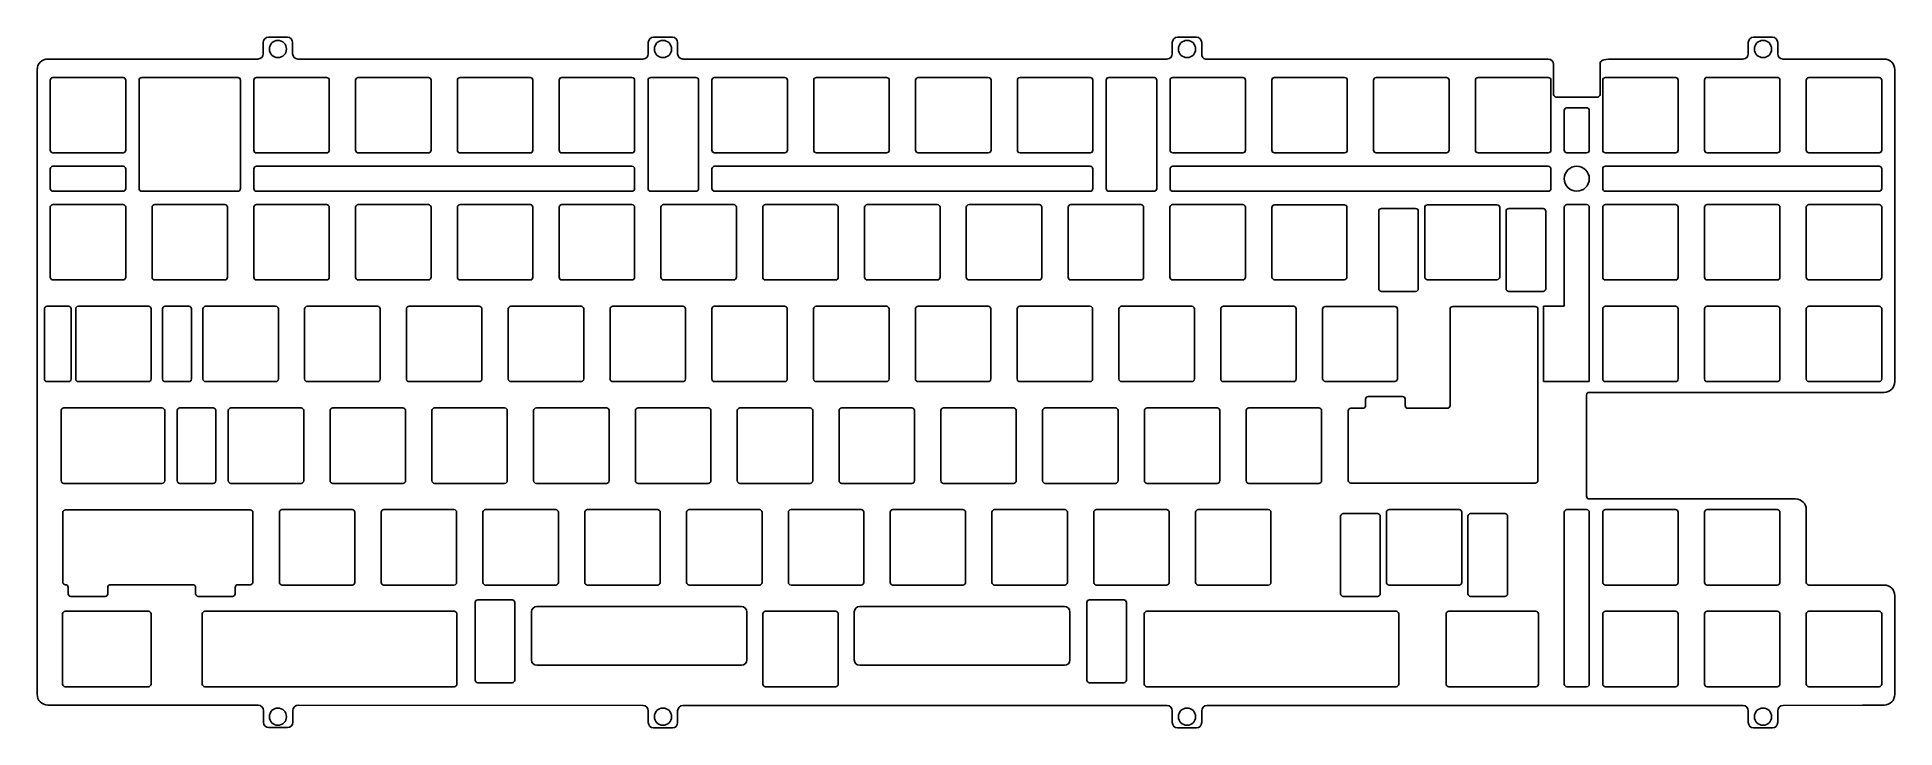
# Model space of a CAD drawing. Header units: millimetres. Extents: x -68 to 279, y 84 to 213.
import ezdxf

# ---------------------------------------------------------------- set-up
doc = ezdxf.new("R2010")
doc.units = ezdxf.units.MM
doc.header["$MEASUREMENT"] = 0
doc.layers.get('0').update_dxf_attribs({"lineweight": 0})

msp = doc.modelspace()

# ---------------------------------------------------------------- linework, layer by layer
at = {"color": 18, "lineweight": 25, "true_color": 0x000000}
for p, q in [((272.65, 209.09), (276.69, 209.09)), ((-68.44, 207.09), (-68.44, 90.23)), ((-65.99, 205.14), (-65.99, 192.04)), ((-65.49, 205.64), (-52.39, 205.64)), ((-51.89, 205.14), (-51.89, 192.04)), ((-49.39, 184.86), (-49.39, 205.14)), ((-48.89, 205.64), (-30.95, 205.64)), ((-30.45, 184.86), (-30.45, 205.14)), ((-27.95, 205.13), (-27.95, 192.03)), ((-14.35, 205.63), (-27.45, 205.63)), ((-13.85, 205.13), (-13.85, 192.03)), ((-8.93, 205.13), (-8.93, 192.03)), ((4.67, 205.63), (-8.43, 205.63)), ((5.17, 205.13), (5.17, 192.03)), ((10.09, 205.13), (10.09, 192.03)), ((23.69, 205.63), (10.59, 205.63)), ((24.19, 205.13), (24.19, 192.03)), ((29.11, 205.13), (29.11, 192.03)), ((42.71, 205.63), (29.61, 205.63)), ((43.21, 205.13), (43.21, 192.03)), ((45.72, 184.86), (45.72, 205.14)), ((46.22, 205.64), (54.66, 205.64)), ((55.16, 184.86), (55.16, 205.14)), ((57.66, 205.14), (57.66, 192.04)), ((71.26, 205.64), (58.16, 205.64)), ((71.76, 205.14), (71.76, 192.04)), ((76.68, 205.14), (76.68, 192.04)), ((90.28, 205.64), (77.18, 205.64)), ((90.78, 205.14), (90.78, 192.04)), ((95.7, 205.14), (95.7, 192.04)), ((109.3, 205.64), (96.2, 205.64)), ((109.8, 205.14), (109.8, 192.04)), ((114.72, 205.14), (114.72, 192.04)), ((128.32, 205.64), (115.22, 205.64)), ((128.82, 205.14), (128.82, 192.04)), ((131.32, 184.86), (131.32, 205.14)), ((131.82, 205.64), (140.26, 205.64)), ((140.76, 184.86), (140.76, 205.14)), ((143.26, 205.14), (143.26, 192.04)), ((156.86, 205.64), (143.76, 205.64)), ((157.36, 205.14), (157.36, 192.04)), ((162.28, 205.14), (162.28, 192.04)), ((175.88, 205.64), (162.78, 205.64)), ((176.38, 205.14), (176.38, 192.04)), ((181.3, 205.14), (181.3, 192.04)), ((194.9, 205.64), (181.8, 205.64)), ((195.4, 205.14), (195.4, 192.04)), ((200.32, 205.14), (200.32, 192.04)), ((213.92, 205.64), (200.82, 205.64)), ((214.42, 205.14), (214.42, 192.04)), ((214.92, 208.09), (214.92, 202.48)), ((223.6, 208.09), (223.6, 202.48)), ((224.1, 205.14), (224.1, 192.04)), ((237.7, 205.64), (224.6, 205.64)), ((238.2, 205.14), (238.2, 192.04)), ((243.12, 205.15), (243.12, 192.05)), ((256.72, 205.65), (243.62, 205.65)), ((257.22, 205.15), (257.22, 192.05)), ((262.14, 205.14), (262.14, 192.04)), ((275.74, 205.64), (262.64, 205.64)), ((276.24, 205.14), (276.24, 192.04)), ((278.69, 148.74), (278.69, 207.09)), ((215.42, 201.98), (223.1, 201.98)), ((216.92, 192.04), (216.92, 199.48)), ((217.42, 199.98), (221.1, 199.98)), ((221.6, 192.04), (221.6, 199.48)), ((-52.39, 191.54), (-65.49, 191.54)), ((-27.45, 191.53), (-14.35, 191.53)), ((-8.43, 191.53), (4.67, 191.53)), ((10.59, 191.53), (23.69, 191.53)), ((29.61, 191.53), (42.71, 191.53)), ((58.16, 191.54), (71.26, 191.54)), ((77.18, 191.54), (90.28, 191.54)), ((96.2, 191.54), (109.3, 191.54)), ((115.22, 191.54), (128.32, 191.54)), ((143.76, 191.54), (156.86, 191.54)), ((162.78, 191.54), (175.88, 191.54)), ((181.8, 191.54), (194.9, 191.54)), ((200.82, 191.54), (213.92, 191.54)), ((221.1, 191.54), (217.42, 191.54)), ((224.6, 191.54), (237.7, 191.54)), ((243.62, 191.55), (256.72, 191.55)), ((262.64, 191.54), (275.74, 191.54)), ((-65.99, 188.54), (-65.99, 184.86)), ((-65.49, 189.04), (-52.39, 189.04)), ((-51.89, 188.54), (-51.89, 184.86)), ((-27.95, 188.54), (-27.95, 184.86)), ((-27.45, 189.04), (42.71, 189.04)), ((43.21, 188.54), (43.21, 184.86)), ((57.66, 188.54), (57.66, 184.86)), ((58.16, 189.04), (128.32, 189.04)), ((128.82, 188.54), (128.82, 184.86)), ((143.26, 188.54), (143.26, 184.86)), ((143.76, 189.04), (213.92, 189.04)), ((214.42, 188.54), (214.42, 184.86)), ((224.1, 184.86), (224.1, 188.54)), ((224.6, 189.04), (275.74, 189.04)), ((276.24, 188.54), (276.24, 184.86)), ((-65.49, 184.36), (-52.39, 184.36)), ((-30.95, 184.36), (-48.89, 184.36)), ((-27.45, 184.36), (42.71, 184.36)), ((54.66, 184.36), (46.22, 184.36)), ((58.16, 184.36), (128.32, 184.36)), ((140.26, 184.36), (131.82, 184.36)), ((143.76, 184.36), (213.92, 184.36)), ((224.6, 184.36), (275.74, 184.36)), ((-65.99, 181.36), (-65.99, 168.26)), ((-52.39, 181.86), (-65.49, 181.86)), ((-51.89, 181.36), (-51.89, 168.26)), ((-46.97, 181.36), (-46.97, 168.26)), ((-33.37, 181.86), (-46.47, 181.86)), ((-32.87, 181.36), (-32.87, 168.26)), ((-27.95, 181.36), (-27.95, 168.26)), ((-14.35, 181.86), (-27.45, 181.86)), ((-13.85, 181.36), (-13.85, 168.26)), ((-8.93, 181.36), (-8.93, 168.26)), ((4.67, 181.86), (-8.43, 181.86)), ((5.17, 181.36), (5.17, 168.26)), ((10.09, 181.36), (10.09, 168.26)), ((23.69, 181.86), (10.59, 181.86)), ((24.19, 181.36), (24.19, 168.26)), ((29.11, 181.36), (29.11, 168.26)), ((42.71, 181.86), (29.61, 181.86)), ((43.21, 181.36), (43.21, 168.26)), ((48.13, 181.36), (48.13, 168.26)), ((61.73, 181.86), (48.63, 181.86)), ((62.23, 181.36), (62.23, 168.26)), ((67.15, 181.36), (67.15, 168.26)), ((80.75, 181.86), (67.65, 181.86)), ((81.25, 181.36), (81.25, 168.26)), ((86.17, 181.36), (86.17, 168.26)), ((99.77, 181.86), (86.67, 181.86)), ((100.27, 181.36), (100.27, 168.26)), ((105.19, 181.36), (105.19, 168.26)), ((118.79, 181.86), (105.69, 181.86)), ((119.29, 181.36), (119.29, 168.26)), ((124.21, 181.36), (124.21, 168.26)), ((137.81, 181.86), (124.71, 181.86)), ((138.31, 181.36), (138.31, 168.26)), ((143.23, 181.36), (143.23, 168.26)), ((156.83, 181.86), (143.73, 181.86)), ((157.33, 181.36), (157.33, 168.26)), ((162.3, 181.31), (162.3, 168.31)), ((175.8, 181.81), (162.8, 181.81)), ((176.3, 181.31), (176.3, 168.31)), ((182.25, 166.12), (182.25, 180.62)), ((182.75, 181.12), (189.15, 181.12)), ((189.65, 180.62), (189.65, 166.12)), ((190.85, 181.31), (190.85, 168.31)), ((204.35, 181.81), (191.35, 181.81)), ((204.85, 181.31), (204.85, 168.31)), ((206.05, 166.12), (206.05, 180.62)), ((206.55, 181.12), (212.95, 181.12)), ((213.45, 180.62), (213.45, 166.12)), ((216.92, 181.36), (216.92, 162.84)), ((221.1, 181.86), (217.42, 181.86)), ((221.6, 181.36), (221.6, 148.74)), ((224.1, 181.36), (224.1, 168.26)), ((237.7, 181.86), (224.6, 181.86)), ((238.2, 181.36), (238.2, 168.26)), ((243.12, 181.36), (243.12, 168.26)), ((256.72, 181.86), (243.62, 181.86)), ((257.22, 181.36), (257.22, 168.26)), ((262.14, 181.36), (262.14, 168.26)), ((275.74, 181.86), (262.64, 181.86)), ((276.24, 181.36), (276.24, 168.26)), ((-65.49, 167.76), (-52.39, 167.76)), ((-46.47, 167.76), (-33.37, 167.76)), ((-27.45, 167.76), (-14.35, 167.76)), ((-8.43, 167.76), (4.67, 167.76)), ((10.59, 167.76), (23.69, 167.76)), ((29.61, 167.76), (42.71, 167.76)), ((48.63, 167.76), (61.73, 167.76)), ((67.65, 167.76), (80.75, 167.76)), ((86.67, 167.76), (99.77, 167.76)), ((105.69, 167.76), (118.79, 167.76)), ((124.71, 167.76), (137.81, 167.76)), ((143.73, 167.76), (156.83, 167.76)), ((162.8, 167.81), (175.8, 167.81)), ((191.35, 167.81), (204.35, 167.81)), ((224.6, 167.76), (237.7, 167.76)), ((243.62, 167.76), (256.72, 167.76)), ((262.64, 167.76), (275.74, 167.76)), ((182.75, 165.62), (189.15, 165.62)), ((206.55, 165.62), (212.95, 165.62)), ((-67.09, 149.24), (-67.09, 162.34)), ((-62.59, 162.84), (-66.59, 162.84)), ((-62.09, 149.24), (-62.09, 162.34)), ((-61.24, 162.34), (-61.24, 149.24)), ((-47.64, 162.84), (-60.74, 162.84)), ((-47.14, 162.34), (-47.14, 149.24)), ((-45.01, 162.34), (-45.01, 149.24)), ((-44.51, 162.84), (-40.1, 162.84)), ((-39.6, 162.34), (-39.6, 149.24)), ((-37.47, 162.34), (-37.47, 149.24)), ((-23.87, 162.84), (-36.97, 162.84)), ((-23.37, 162.34), (-23.37, 149.24)), ((-18.45, 162.34), (-18.45, 149.24)), ((-4.85, 162.84), (-17.95, 162.84)), ((-4.35, 162.34), (-4.35, 149.24)), ((0.57, 162.34), (0.57, 149.24)), ((14.17, 162.84), (1.07, 162.84)), ((14.67, 162.34), (14.67, 149.24)), ((19.59, 162.34), (19.59, 149.24)), ((33.19, 162.84), (20.09, 162.84)), ((33.69, 162.34), (33.69, 149.24)), ((38.61, 162.34), (38.61, 149.24)), ((52.21, 162.84), (39.11, 162.84)), ((52.71, 162.34), (52.71, 149.24)), ((57.63, 162.34), (57.63, 149.24)), ((71.23, 162.84), (58.13, 162.84)), ((71.73, 162.34), (71.73, 149.24)), ((76.65, 162.34), (76.65, 149.24)), ((90.25, 162.84), (77.15, 162.84)), ((90.75, 162.34), (90.75, 149.24)), ((95.67, 162.34), (95.67, 149.24)), ((109.27, 162.84), (96.17, 162.84)), ((109.77, 162.34), (109.77, 149.24)), ((114.69, 162.34), (114.69, 149.24)), ((128.29, 162.84), (115.19, 162.84)), ((128.79, 162.34), (128.79, 149.24)), ((133.71, 162.34), (133.71, 149.24)), ((147.31, 162.84), (134.21, 162.84)), ((147.81, 162.34), (147.81, 149.24)), ((152.73, 162.34), (152.73, 149.24)), ((166.33, 162.84), (153.23, 162.84)), ((166.83, 162.34), (166.83, 149.24)), ((171.76, 162.29), (171.76, 149.29)), ((185.26, 162.79), (172.26, 162.79)), ((185.76, 162.29), (185.76, 149.29)), ((195.58, 162.29), (195.58, 144.27)), ((211.49, 162.79), (196.08, 162.79)), ((211.99, 162.29), (211.99, 130.27)), ((213.07, 148.74), (213.07, 162.84)), ((213.07, 162.84), (216.92, 162.84)), ((224.1, 162.34), (224.1, 149.24)), ((237.7, 162.84), (224.6, 162.84)), ((238.2, 162.34), (238.2, 149.24)), ((243.12, 162.34), (243.12, 149.24)), ((256.72, 162.84), (243.62, 162.84)), ((257.22, 162.34), (257.22, 149.24)), ((262.14, 162.34), (262.14, 149.24)), ((275.74, 162.84), (262.64, 162.84)), ((276.24, 162.34), (276.24, 149.24)), ((-62.59, 148.74), (-66.59, 148.74)), ((-60.74, 148.74), (-47.64, 148.74)), ((-40.1, 148.74), (-44.51, 148.74)), ((-36.97, 148.74), (-23.87, 148.74)), ((-17.95, 148.74), (-4.85, 148.74)), ((1.07, 148.74), (14.17, 148.74)), ((20.09, 148.74), (33.19, 148.74)), ((39.11, 148.74), (52.21, 148.74)), ((58.13, 148.74), (71.23, 148.74)), ((77.15, 148.74), (90.25, 148.74)), ((96.17, 148.74), (109.27, 148.74)), ((115.19, 148.74), (128.29, 148.74)), ((134.21, 148.74), (147.31, 148.74)), ((153.23, 148.74), (166.33, 148.74)), ((172.26, 148.79), (185.26, 148.79)), ((180.29, 145.96), (186.69, 145.96)), ((221.6, 148.74), (213.07, 148.74)), ((221.07, 127.3), (221.07, 146.24)), ((221.6, 146.74), (276.69, 146.74)), ((224.6, 148.74), (237.7, 148.74)), ((243.62, 148.74), (256.72, 148.74)), ((262.64, 148.74), (275.74, 148.74)), ((-63.95, 143.32), (-63.95, 130.22)), ((-63.45, 143.82), (-45.11, 143.82)), ((-44.61, 143.32), (-44.61, 130.22)), ((-42.28, 130.22), (-42.28, 143.32)), ((-41.78, 143.82), (-35.55, 143.82)), ((-35.05, 143.32), (-35.05, 130.22)), ((-32.72, 143.32), (-32.72, 130.22)), ((-19.12, 143.82), (-32.22, 143.82)), ((-18.62, 143.32), (-18.62, 130.22)), ((-13.7, 143.32), (-13.7, 130.22)), ((-0.1, 143.82), (-13.2, 143.82)), ((0.4, 143.32), (0.4, 130.22)), ((5.32, 143.32), (5.32, 130.22)), ((18.92, 143.82), (5.82, 143.82)), ((19.42, 143.32), (19.42, 130.22)), ((24.34, 143.32), (24.34, 130.22)), ((37.94, 143.82), (24.84, 143.82)), ((38.44, 143.32), (38.44, 130.22)), ((43.36, 143.32), (43.36, 130.22)), ((56.96, 143.82), (43.86, 143.82)), ((57.46, 143.32), (57.46, 130.22)), ((62.38, 143.32), (62.38, 130.22)), ((75.98, 143.82), (62.88, 143.82)), ((76.48, 143.32), (76.48, 130.22)), ((81.4, 143.32), (81.4, 130.22)), ((95, 143.82), (81.9, 143.82)), ((95.5, 143.32), (95.5, 130.22)), ((100.42, 143.32), (100.42, 130.22)), ((114.02, 143.82), (100.92, 143.82)), ((114.52, 143.32), (114.52, 130.22)), ((119.44, 143.32), (119.44, 130.22)), ((133.04, 143.82), (119.94, 143.82)), ((133.54, 143.32), (133.54, 130.22)), ((138.46, 143.32), (138.46, 130.22)), ((152.06, 143.82), (138.96, 143.82)), ((152.56, 143.32), (152.56, 130.22)), ((157.48, 143.32), (157.48, 130.22)), ((171.08, 143.82), (157.98, 143.82)), ((171.58, 143.32), (171.58, 130.22)), ((176.56, 143.27), (176.56, 130.27)), ((179.29, 143.77), (177.06, 143.77)), ((179.79, 144.27), (179.79, 145.46)), ((187.19, 145.46), (187.19, 144.27)), ((195.08, 143.77), (187.69, 143.77)), ((-45.11, 129.72), (-63.45, 129.72)), ((-35.55, 129.72), (-41.78, 129.72)), ((-32.22, 129.72), (-19.12, 129.72)), ((-13.2, 129.72), (-0.1, 129.72)), ((5.82, 129.72), (18.92, 129.72)), ((24.84, 129.72), (37.94, 129.72)), ((43.86, 129.72), (56.96, 129.72)), ((62.88, 129.72), (75.98, 129.72)), ((81.9, 129.72), (95, 129.72)), ((100.92, 129.72), (114.02, 129.72)), ((119.94, 129.72), (133.04, 129.72)), ((138.96, 129.72), (152.06, 129.72)), ((157.98, 129.72), (171.08, 129.72)), ((177.06, 129.77), (211.49, 129.77)), ((221.57, 126.8), (260.14, 126.8)), ((-63.65, 124.25), (-63.65, 111.25)), ((-63.15, 124.75), (-28.62, 124.75)), ((-28.12, 124.25), (-28.12, 111.25)), ((-23.17, 124.3), (-23.17, 111.2)), ((-9.57, 124.8), (-22.67, 124.8)), ((-9.07, 124.3), (-9.07, 111.2)), ((-4.15, 124.3), (-4.15, 111.2)), ((9.45, 124.8), (-3.65, 124.8)), ((9.95, 124.3), (9.95, 111.2)), ((14.87, 124.3), (14.87, 111.2)), ((28.47, 124.8), (15.37, 124.8)), ((28.97, 124.3), (28.97, 111.2)), ((33.89, 124.3), (33.89, 111.2)), ((47.49, 124.8), (34.39, 124.8)), ((47.99, 124.3), (47.99, 111.2)), ((52.91, 124.3), (52.91, 111.2)), ((66.51, 124.8), (53.41, 124.8)), ((67.01, 124.3), (67.01, 111.2)), ((71.93, 124.3), (71.93, 111.2)), ((85.53, 124.8), (72.43, 124.8)), ((86.03, 124.3), (86.03, 111.2)), ((90.95, 124.3), (90.95, 111.2)), ((104.55, 124.8), (91.45, 124.8)), ((105.05, 124.3), (105.05, 111.2)), ((109.98, 124.3), (109.98, 111.2)), ((123.58, 124.8), (110.48, 124.8)), ((124.08, 124.3), (124.08, 111.2)), ((129, 124.3), (129, 111.2)), ((142.6, 124.8), (129.5, 124.8)), ((143.1, 124.3), (143.1, 111.2)), ((148.02, 124.3), (148.02, 111.2)), ((161.62, 124.8), (148.52, 124.8)), ((162.12, 124.3), (162.12, 111.2)), ((175.13, 109.06), (175.13, 123.56)), ((175.63, 124.06), (182.03, 124.06)), ((182.53, 123.56), (182.53, 109.06)), ((183.68, 124.3), (183.68, 111.2)), ((197.28, 124.8), (184.18, 124.8)), ((197.78, 124.3), (197.78, 111.2)), ((198.93, 109.06), (198.93, 123.56)), ((199.43, 124.06), (205.83, 124.06)), ((206.33, 123.56), (206.33, 109.06)), ((216.92, 124.3), (216.92, 92.18)), ((221.1, 124.8), (217.42, 124.8)), ((221.6, 124.3), (221.6, 92.18)), ((224.1, 124.3), (224.1, 111.2)), ((237.7, 124.8), (224.6, 124.8)), ((238.2, 124.3), (238.2, 111.2)), ((243.12, 124.3), (243.12, 111.2)), ((256.72, 124.8), (243.62, 124.8)), ((257.22, 124.3), (257.22, 111.2)), ((262.14, 124.8), (262.14, 111.2)), ((-63.15, 110.75), (-63.14, 110.75)), ((-62.64, 109.06), (-62.64, 110.25)), ((-62.14, 108.56), (-55.74, 108.56)), ((-55.24, 110.25), (-55.24, 109.06)), ((-54.74, 110.75), (-39.34, 110.75)), ((-38.84, 109.06), (-38.84, 110.25)), ((-38.34, 108.56), (-31.94, 108.56)), ((-31.44, 110.25), (-31.44, 109.06)), ((-30.94, 110.75), (-28.62, 110.75)), ((-22.67, 110.7), (-9.57, 110.7)), ((-3.65, 110.7), (9.45, 110.7)), ((13.91, 107.93), (20.31, 107.93)), ((15.37, 110.7), (28.47, 110.7)), ((34.39, 110.7), (47.49, 110.7)), ((53.41, 110.7), (66.51, 110.7)), ((72.43, 110.7), (85.53, 110.7)), ((91.45, 110.7), (104.55, 110.7)), ((110.48, 110.7), (123.58, 110.7)), ((128.21, 107.93), (134.61, 107.93)), ((129.5, 110.7), (142.6, 110.7)), ((148.52, 110.7), (161.62, 110.7)), ((175.63, 108.56), (182.03, 108.56)), ((184.18, 110.7), (197.28, 110.7)), ((199.43, 108.56), (205.83, 108.56)), ((224.6, 110.7), (237.7, 110.7)), ((243.62, 110.7), (256.72, 110.7)), ((262.64, 110.7), (276.69, 110.7)), ((278.69, 108.7), (278.69, 90.23)), ((-63.68, 105.28), (-63.68, 92.18)), ((-63.18, 105.78), (-47.66, 105.78)), ((-47.16, 105.28), (-47.16, 92.18)), ((-37.59, 105.28), (-37.59, 92.18)), ((9.5, 105.78), (-37.09, 105.78)), ((10, 105.28), (10, 92.18)), ((13.41, 92.93), (13.41, 107.43)), ((20.81, 107.43), (20.81, 92.93)), ((23.94, 96.68), (23.94, 105.68)), ((63.16, 106.68), (24.94, 106.68)), ((64.16, 96.68), (64.16, 105.68)), ((67.16, 105.29), (67.16, 92.17)), ((67.66, 105.79), (80.76, 105.79)), ((81.26, 105.29), (81.26, 92.17)), ((84.26, 96.68), (84.26, 105.68)), ((85.26, 106.68), (123.54, 106.68)), ((124.54, 105.68), (124.54, 96.68)), ((127.71, 92.93), (127.71, 107.43)), ((135.11, 107.43), (135.11, 92.93)), ((138.43, 105.28), (138.43, 92.18)), ((138.93, 105.78), (185.48, 105.78)), ((185.98, 105.28), (185.98, 92.18)), ((194.83, 105.28), (194.83, 92.18)), ((211.61, 105.78), (195.33, 105.78)), ((212.11, 105.28), (212.11, 92.18)), ((224.1, 105.28), (224.1, 92.18)), ((237.7, 105.78), (224.6, 105.78)), ((238.2, 105.28), (238.2, 92.18)), ((243.12, 105.28), (243.12, 92.18)), ((256.72, 105.78), (243.62, 105.78)), ((257.22, 105.28), (257.22, 92.18)), ((262.14, 105.28), (262.14, 92.18)), ((275.74, 105.78), (262.64, 105.78)), ((276.24, 105.28), (276.24, 92.18)), ((24.94, 95.68), (63.16, 95.68)), ((85.26, 95.68), (123.54, 95.68)), ((-63.18, 91.68), (-47.66, 91.68)), ((-37.09, 91.68), (9.5, 91.68)), ((13.91, 92.43), (20.31, 92.43)), ((67.66, 91.67), (80.76, 91.67)), ((128.21, 92.43), (134.61, 92.43)), ((185.48, 91.68), (138.93, 91.68)), ((211.61, 91.68), (195.33, 91.68)), ((221.1, 91.68), (217.42, 91.68)), ((224.6, 91.68), (237.7, 91.68)), ((243.62, 91.68), (256.72, 91.68)), ((262.64, 91.68), (275.74, 91.68)), ((272.66, 88.23), (276.69, 88.23))]:
    msp.add_line(p, q, dxfattribs=at)
for points in [[(-66.44, 209.09), (-62.41, 209.09), (-54.21, 209.09)], [(-23.45, 209.36)]]:
    msp.add_lwpolyline(points, dxfattribs=at)
for centre, radius in [((-23.45, 210.96), 1.6), ((48.5, 210.96), 1.6), ((146.43, 210.96), 1.6), ((254.06, 210.96), 1.6), ((219.26, 186.7), 2.34), ((-23.45, 86.07), 1.6), ((48.5, 86.07), 1.6), ((146.43, 86.07), 1.6), ((254.06, 86.07), 1.6)]:
    msp.add_circle(centre, radius, dxfattribs=at)
for points, knots in [([(213.92, 209.09), (213.92, 209.09), (151.53, 209.09), (151.53, 209.09), (150.98, 209.09), (150.22, 209.09), (149.85, 209.09), (149.48, 209.09), (149.17, 209.54), (149.17, 210.09), (149.17, 210.09), (149.17, 212.19), (149.17, 212.19), (149.17, 212.74), (148.72, 213.19), (148.17, 213.19), (148.17, 213.19), (144.68, 213.19), (144.68, 213.19), (144.13, 213.19), (143.68, 212.74), (143.68, 212.19), (143.68, 212.19), (143.68, 210.09), (143.68, 210.09), (143.68, 209.54), (143.23, 209.09), (142.68, 209.09), (142.68, 209.09), (52.24, 209.09), (52.24, 209.09), (51.69, 209.09), (51.24, 209.54), (51.24, 210.09), (51.24, 210.09), (51.24, 212.19), (51.24, 212.19), (51.24, 212.74), (50.79, 213.19), (50.24, 213.19), (50.24, 213.19), (46.76, 213.19), (46.76, 213.19), (46.21, 213.19), (45.76, 212.74), (45.76, 212.19), (45.76, 212.19), (45.76, 210.09), (45.76, 210.09), (45.76, 209.54), (45.31, 209.09), (44.76, 209.09), (44.76, 209.09), (-19.7, 209.09), (-19.7, 209.09), (-20.25, 209.09), (-20.7, 209.54), (-20.7, 210.09), (-20.7, 210.09), (-20.7, 212.19), (-20.7, 212.19), (-20.7, 212.74), (-21.15, 213.19), (-21.7, 213.19), (-21.7, 213.19), (-25.19, 213.19), (-25.19, 213.19), (-25.74, 213.19), (-26.19, 212.74), (-26.19, 212.19), (-26.19, 212.19), (-26.19, 210.09), (-26.19, 210.09), (-26.19, 209.54), (-26.64, 209.09), (-27.19, 209.09), (-27.19, 209.09), (-54.21, 209.09), (-54.21, 209.09)], [0, 0, 0, 0, 1, 1, 1, 2, 2, 2, 3, 3, 3, 4, 4, 4, 5, 5, 5, 6, 6, 6, 7, 7, 7, 8, 8, 8, 9, 9, 9, 10, 10, 10, 11, 11, 11, 12, 12, 12, 13, 13, 13, 14, 14, 14, 15, 15, 15, 16, 16, 16, 17, 17, 17, 18, 18, 18, 19, 19, 19, 20, 20, 20, 21, 21, 21, 22, 22, 22, 23, 23, 23, 24, 24, 24, 25, 25, 25, 26, 26, 26, 26]), ([(272.65, 209.09), (272.65, 209.09), (257.8, 209.09), (257.8, 209.09), (257.25, 209.09), (256.8, 209.54), (256.8, 210.09), (256.8, 210.09), (256.8, 212.19), (256.8, 212.19), (256.8, 212.74), (256.35, 213.19), (255.8, 213.19), (255.8, 213.19), (252.31, 213.19), (252.31, 213.19), (251.76, 213.19), (251.31, 212.74), (251.31, 212.19), (251.31, 212.19), (251.31, 210.09), (251.31, 210.09), (251.31, 209.54), (250.86, 209.09), (250.31, 209.09), (250.31, 209.09), (225.6, 209.09), (225.6, 209.09), (225.05, 209.09), (224.38, 208.99), (224.1, 208.87), (223.83, 208.74), (223.6, 208.64), (223.6, 208.09)], [0, 0, 0, 0, 1, 1, 1, 2, 2, 2, 3, 3, 3, 4, 4, 4, 5, 5, 5, 6, 6, 6, 7, 7, 7, 8, 8, 8, 9, 9, 9, 10, 10, 10, 11, 11, 11, 11]), ([(-32.87, 181.36), (-32.87, 181.64), (-33.09, 181.86), (-33.37, 181.86), (-33.37, 181.86), (-33.37, 181.86), (-33.37, 181.86)], [0, 0, 0, 0, 1, 1, 1, 2, 2, 2, 2]), ([(-66.44, 88.23), (-66.44, 88.23), (-63.41, 88.23), (-63.41, 88.23), (-62.86, 88.23), (-61.96, 88.23), (-61.41, 88.23), (-61.41, 88.23), (-55.21, 88.23), (-55.21, 88.23), (-54.66, 88.23), (-53.76, 88.23), (-53.21, 88.23), (-53.21, 88.23), (-27.15, 88.22), (-27.15, 88.22), (-26.6, 88.22), (-26.15, 87.77), (-26.15, 87.22), (-26.15, 87.22), (-26.15, 85.02), (-26.15, 85.02), (-26.15, 84.47), (-25.7, 84.02), (-25.15, 84.02), (-25.15, 84.02), (-21.66, 84.02), (-21.66, 84.02), (-21.11, 84.02), (-20.66, 84.47), (-20.66, 85.02), (-20.66, 85.02), (-20.66, 87.22), (-20.66, 87.22), (-20.66, 87.77), (-20.21, 88.22), (-19.66, 88.22), (-19.66, 88.22), (44.76, 88.18), (44.76, 88.18), (45.31, 88.17), (45.76, 87.72), (45.76, 87.17), (45.76, 87.17), (45.76, 84.97), (45.76, 84.97), (45.76, 84.42), (46.21, 83.97), (46.76, 83.97), (46.76, 83.97), (50.24, 83.97), (50.24, 83.97), (50.79, 83.97), (51.24, 84.42), (51.24, 84.97), (51.24, 84.97), (51.24, 87.17), (51.24, 87.17), (51.24, 87.72), (51.69, 88.17), (52.24, 88.17), (52.24, 88.17), (142.68, 88.17), (142.68, 88.17), (143.23, 88.17), (143.68, 87.72), (143.68, 87.17), (143.68, 87.17), (143.68, 84.97), (143.68, 84.97), (143.68, 84.42), (144.13, 83.97), (144.68, 83.97), (144.68, 83.97), (148.17, 83.97), (148.17, 83.97), (148.72, 83.97), (149.17, 84.42), (149.17, 84.97), (149.17, 84.97), (149.17, 87.17), (149.17, 87.17), (149.17, 87.72), (149.62, 88.17), (150.17, 88.17), (150.17, 88.17), (250.31, 88.17), (250.31, 88.17), (250.86, 88.17), (251.31, 87.72), (251.31, 87.17), (251.31, 87.17), (251.31, 84.97), (251.31, 84.97), (251.31, 84.42), (251.76, 83.97), (252.31, 83.97), (252.31, 83.97), (255.8, 83.97), (255.8, 83.97), (256.35, 83.97), (256.8, 84.42), (256.8, 84.97), (256.8, 84.97), (256.8, 87.17), (256.8, 87.17), (256.8, 87.72), (257.25, 88.18), (257.8, 88.18), (257.8, 88.18), (272.66, 88.23), (272.66, 88.23)], [0, 0, 0, 0, 1, 1, 1, 2, 2, 2, 3, 3, 3, 4, 4, 4, 5, 5, 5, 6, 6, 6, 7, 7, 7, 8, 8, 8, 9, 9, 9, 10, 10, 10, 11, 11, 11, 12, 12, 12, 13, 13, 13, 14, 14, 14, 15, 15, 15, 16, 16, 16, 17, 17, 17, 18, 18, 18, 19, 19, 19, 20, 20, 20, 21, 21, 21, 22, 22, 22, 23, 23, 23, 24, 24, 24, 25, 25, 25, 26, 26, 26, 27, 27, 27, 28, 28, 28, 29, 29, 29, 30, 30, 30, 31, 31, 31, 32, 32, 32, 33, 33, 33, 34, 34, 34, 35, 35, 35, 36, 36, 36, 37, 37, 37, 37])]:
    msp.add_open_spline(points, degree=3, knots=knots, dxfattribs=at)
for points in [[(-66.44, 209.09), (-67.54, 209.09), (-68.44, 208.19), (-68.44, 207.09)], [(214.92, 208.09), (214.92, 208.64), (214.47, 209.09), (213.92, 209.09)], [(278.69, 207.09), (278.69, 208.19), (277.8, 209.09), (276.69, 209.09)], [(-65.49, 205.64), (-65.76, 205.64), (-65.99, 205.42), (-65.99, 205.14)], [(-51.89, 205.14), (-51.89, 205.42), (-52.11, 205.64), (-52.39, 205.64)], [(-48.89, 205.64), (-49.16, 205.64), (-49.39, 205.41), (-49.39, 205.14)], [(-30.45, 205.14), (-30.45, 205.41), (-30.67, 205.64), (-30.95, 205.64)], [(-27.45, 205.63), (-27.72, 205.63), (-27.95, 205.41), (-27.95, 205.13)], [(-13.85, 205.13), (-13.85, 205.41), (-14.07, 205.63), (-14.35, 205.63)], [(-8.43, 205.63), (-8.7, 205.63), (-8.93, 205.41), (-8.93, 205.13)], [(5.17, 205.13), (5.17, 205.41), (4.95, 205.63), (4.67, 205.63)], [(10.59, 205.63), (10.32, 205.63), (10.09, 205.41), (10.09, 205.13)], [(24.19, 205.13), (24.19, 205.41), (23.97, 205.63), (23.69, 205.63)], [(29.61, 205.63), (29.34, 205.63), (29.11, 205.41), (29.11, 205.13)], [(43.21, 205.13), (43.21, 205.41), (42.99, 205.63), (42.71, 205.63)], [(46.22, 205.64), (45.94, 205.64), (45.72, 205.41), (45.72, 205.14)], [(55.16, 205.14), (55.16, 205.41), (54.93, 205.64), (54.66, 205.64)], [(58.16, 205.64), (57.89, 205.64), (57.66, 205.42), (57.66, 205.14)], [(71.76, 205.14), (71.76, 205.42), (71.54, 205.64), (71.26, 205.64)], [(77.18, 205.64), (76.91, 205.64), (76.68, 205.42), (76.68, 205.14)], [(90.78, 205.14), (90.78, 205.42), (90.56, 205.64), (90.28, 205.64)], [(96.2, 205.64), (95.93, 205.64), (95.7, 205.42), (95.7, 205.14)], [(109.8, 205.14), (109.8, 205.42), (109.58, 205.64), (109.3, 205.64)], [(115.22, 205.64), (114.95, 205.64), (114.72, 205.42), (114.72, 205.14)], [(128.82, 205.14), (128.82, 205.42), (128.6, 205.64), (128.32, 205.64)], [(131.82, 205.64), (131.55, 205.64), (131.32, 205.42), (131.32, 205.14)], [(140.76, 205.14), (140.76, 205.42), (140.54, 205.64), (140.26, 205.64)], [(143.76, 205.64), (143.49, 205.64), (143.26, 205.42), (143.26, 205.14)], [(157.36, 205.14), (157.36, 205.42), (157.14, 205.64), (156.86, 205.64)], [(162.78, 205.64), (162.51, 205.64), (162.28, 205.42), (162.28, 205.14)], [(176.38, 205.14), (176.38, 205.42), (176.16, 205.64), (175.88, 205.64)], [(181.8, 205.64), (181.53, 205.64), (181.3, 205.42), (181.3, 205.14)], [(195.4, 205.14), (195.4, 205.42), (195.18, 205.64), (194.9, 205.64)], [(200.82, 205.64), (200.55, 205.64), (200.32, 205.42), (200.32, 205.14)], [(214.42, 205.14), (214.42, 205.42), (214.2, 205.64), (213.92, 205.64)], [(224.6, 205.64), (224.33, 205.64), (224.1, 205.42), (224.1, 205.14)], [(238.2, 205.14), (238.2, 205.42), (237.98, 205.64), (237.7, 205.64)], [(243.62, 205.65), (243.35, 205.65), (243.12, 205.42), (243.12, 205.15)], [(257.22, 205.15), (257.22, 205.42), (257, 205.65), (256.72, 205.65)], [(262.64, 205.64), (262.37, 205.64), (262.14, 205.42), (262.14, 205.14)], [(276.24, 205.14), (276.24, 205.42), (276.02, 205.64), (275.74, 205.64)], [(214.92, 202.48), (214.92, 202.2), (215.15, 201.98), (215.42, 201.98)], [(223.1, 201.98), (223.38, 201.98), (223.6, 202.2), (223.6, 202.48)], [(217.42, 199.98), (217.15, 199.98), (216.92, 199.76), (216.92, 199.48)], [(221.6, 199.48), (221.6, 199.76), (221.38, 199.98), (221.1, 199.98)], [(-65.99, 192.04), (-65.99, 191.76), (-65.76, 191.54), (-65.49, 191.54)], [(-52.39, 191.54), (-52.11, 191.54), (-51.89, 191.76), (-51.89, 192.04)], [(-27.95, 192.03), (-27.95, 191.76), (-27.72, 191.53), (-27.45, 191.53)], [(-14.35, 191.53), (-14.07, 191.53), (-13.85, 191.76), (-13.85, 192.03)], [(-8.93, 192.03), (-8.93, 191.76), (-8.7, 191.53), (-8.43, 191.53)], [(4.67, 191.53), (4.95, 191.53), (5.17, 191.76), (5.17, 192.03)], [(10.09, 192.03), (10.09, 191.76), (10.32, 191.53), (10.59, 191.53)], [(23.69, 191.53), (23.97, 191.53), (24.19, 191.76), (24.19, 192.03)], [(29.11, 192.03), (29.11, 191.76), (29.34, 191.53), (29.61, 191.53)], [(42.71, 191.53), (42.99, 191.53), (43.21, 191.76), (43.21, 192.03)], [(57.66, 192.04), (57.66, 191.76), (57.89, 191.54), (58.16, 191.54)], [(71.26, 191.54), (71.54, 191.54), (71.76, 191.76), (71.76, 192.04)], [(76.68, 192.04), (76.68, 191.76), (76.91, 191.54), (77.18, 191.54)], [(90.28, 191.54), (90.56, 191.54), (90.78, 191.76), (90.78, 192.04)], [(95.7, 192.04), (95.7, 191.76), (95.93, 191.54), (96.2, 191.54)], [(109.3, 191.54), (109.58, 191.54), (109.8, 191.76), (109.8, 192.04)], [(114.72, 192.04), (114.72, 191.76), (114.95, 191.54), (115.22, 191.54)], [(128.32, 191.54), (128.6, 191.54), (128.82, 191.76), (128.82, 192.04)], [(143.26, 192.04), (143.26, 191.77), (143.49, 191.54), (143.76, 191.54)], [(156.86, 191.54), (157.14, 191.54), (157.36, 191.77), (157.36, 192.04)], [(162.28, 192.04), (162.28, 191.77), (162.51, 191.54), (162.78, 191.54)], [(175.88, 191.54), (176.16, 191.54), (176.38, 191.77), (176.38, 192.04)], [(181.3, 192.04), (181.3, 191.77), (181.53, 191.54), (181.8, 191.54)], [(194.9, 191.54), (195.18, 191.54), (195.4, 191.77), (195.4, 192.04)], [(200.32, 192.04), (200.32, 191.77), (200.55, 191.54), (200.82, 191.54)], [(213.92, 191.54), (214.2, 191.54), (214.42, 191.77), (214.42, 192.04)], [(216.92, 192.04), (216.92, 191.77), (217.15, 191.54), (217.42, 191.54)], [(221.1, 191.54), (221.38, 191.54), (221.6, 191.77), (221.6, 192.04)], [(224.1, 192.04), (224.1, 191.77), (224.33, 191.54), (224.6, 191.54)], [(237.7, 191.54), (237.98, 191.54), (238.2, 191.77), (238.2, 192.04)], [(243.12, 192.05), (243.12, 191.77), (243.35, 191.55), (243.62, 191.55)], [(256.72, 191.55), (257, 191.55), (257.22, 191.77), (257.22, 192.05)], [(262.14, 192.04), (262.14, 191.77), (262.37, 191.54), (262.64, 191.54)], [(275.74, 191.54), (276.02, 191.54), (276.24, 191.77), (276.24, 192.04)], [(-65.49, 189.04), (-65.76, 189.04), (-65.99, 188.81), (-65.99, 188.54)], [(-51.89, 188.54), (-51.89, 188.81), (-52.11, 189.04), (-52.39, 189.04)], [(-27.45, 189.04), (-27.72, 189.04), (-27.95, 188.81), (-27.95, 188.54)], [(43.21, 188.54), (43.21, 188.81), (42.99, 189.04), (42.71, 189.04)], [(58.16, 189.04), (57.89, 189.04), (57.66, 188.81), (57.66, 188.54)], [(128.82, 188.54), (128.82, 188.81), (128.6, 189.04), (128.32, 189.04)], [(143.76, 189.04), (143.49, 189.04), (143.26, 188.81), (143.26, 188.54)], [(214.42, 188.54), (214.42, 188.81), (214.2, 189.04), (213.92, 189.04)], [(224.6, 189.04), (224.33, 189.04), (224.1, 188.82), (224.1, 188.54)], [(276.24, 188.54), (276.24, 188.82), (276.02, 189.04), (275.74, 189.04)], [(-65.99, 184.86), (-65.99, 184.59), (-65.76, 184.36), (-65.49, 184.36)], [(-52.39, 184.36), (-52.11, 184.36), (-51.89, 184.59), (-51.89, 184.86)], [(-49.39, 184.86), (-49.39, 184.59), (-49.16, 184.36), (-48.89, 184.36)], [(-30.95, 184.36), (-30.67, 184.36), (-30.45, 184.59), (-30.45, 184.86)], [(-27.95, 184.86), (-27.95, 184.59), (-27.72, 184.36), (-27.45, 184.36)], [(42.71, 184.36), (42.99, 184.36), (43.21, 184.59), (43.21, 184.86)], [(45.72, 184.86), (45.72, 184.59), (45.94, 184.36), (46.22, 184.36)], [(54.66, 184.36), (54.93, 184.36), (55.16, 184.59), (55.16, 184.86)], [(57.66, 184.86), (57.66, 184.59), (57.89, 184.36), (58.16, 184.36)], [(128.32, 184.36), (128.6, 184.36), (128.82, 184.59), (128.82, 184.86)], [(131.32, 184.86), (131.32, 184.59), (131.55, 184.36), (131.82, 184.36)], [(140.26, 184.36), (140.54, 184.36), (140.76, 184.59), (140.76, 184.86)], [(143.26, 184.86), (143.26, 184.59), (143.49, 184.36), (143.76, 184.36)], [(213.92, 184.36), (214.2, 184.36), (214.42, 184.59), (214.42, 184.86)], [(224.1, 184.86), (224.1, 184.59), (224.33, 184.36), (224.6, 184.36)], [(275.74, 184.36), (276.02, 184.36), (276.24, 184.59), (276.24, 184.86)], [(-65.49, 181.86), (-65.76, 181.86), (-65.99, 181.64), (-65.99, 181.36)], [(-51.89, 181.36), (-51.89, 181.64), (-52.11, 181.86), (-52.39, 181.86)], [(-46.47, 181.86), (-46.74, 181.86), (-46.97, 181.64), (-46.97, 181.36)], [(-27.45, 181.86), (-27.72, 181.86), (-27.95, 181.64), (-27.95, 181.36)], [(-13.85, 181.36), (-13.85, 181.64), (-14.07, 181.86), (-14.35, 181.86)], [(-8.43, 181.86), (-8.7, 181.86), (-8.93, 181.64), (-8.93, 181.36)], [(5.17, 181.36), (5.17, 181.64), (4.95, 181.86), (4.67, 181.86)], [(10.59, 181.86), (10.32, 181.86), (10.09, 181.64), (10.09, 181.36)], [(24.19, 181.36), (24.19, 181.64), (23.97, 181.86), (23.69, 181.86)], [(29.61, 181.86), (29.34, 181.86), (29.11, 181.64), (29.11, 181.36)], [(43.21, 181.36), (43.21, 181.64), (42.99, 181.86), (42.71, 181.86)], [(48.63, 181.86), (48.36, 181.86), (48.13, 181.64), (48.13, 181.36)], [(62.23, 181.36), (62.23, 181.64), (62.01, 181.86), (61.73, 181.86)], [(67.65, 181.86), (67.38, 181.86), (67.15, 181.64), (67.15, 181.36)], [(81.25, 181.36), (81.25, 181.64), (81.03, 181.86), (80.75, 181.86)], [(86.67, 181.86), (86.4, 181.86), (86.17, 181.64), (86.17, 181.36)], [(100.27, 181.36), (100.27, 181.64), (100.05, 181.86), (99.77, 181.86)], [(105.69, 181.86), (105.42, 181.86), (105.19, 181.64), (105.19, 181.36)], [(119.29, 181.36), (119.29, 181.64), (119.07, 181.86), (118.79, 181.86)], [(124.71, 181.86), (124.44, 181.86), (124.21, 181.64), (124.21, 181.36)], [(138.31, 181.36), (138.31, 181.64), (138.09, 181.86), (137.81, 181.86)], [(143.73, 181.86), (143.46, 181.86), (143.23, 181.64), (143.23, 181.36)], [(157.33, 181.36), (157.33, 181.64), (157.11, 181.86), (156.83, 181.86)], [(162.8, 181.81), (162.53, 181.81), (162.3, 181.59), (162.3, 181.31)], [(176.3, 181.31), (176.3, 181.59), (176.08, 181.81), (175.8, 181.81)], [(182.75, 181.12), (182.47, 181.12), (182.25, 180.9), (182.25, 180.62)], [(189.65, 180.62), (189.65, 180.9), (189.42, 181.12), (189.15, 181.12)], [(191.35, 181.81), (191.07, 181.81), (190.85, 181.59), (190.85, 181.31)], [(204.85, 181.31), (204.85, 181.59), (204.62, 181.81), (204.35, 181.81)], [(206.55, 181.12), (206.27, 181.12), (206.05, 180.9), (206.05, 180.62)], [(213.45, 180.62), (213.45, 180.9), (213.22, 181.12), (212.95, 181.12)], [(217.42, 181.86), (217.15, 181.86), (216.92, 181.64), (216.92, 181.36)], [(221.6, 181.36), (221.6, 181.64), (221.38, 181.86), (221.1, 181.86)], [(224.6, 181.86), (224.33, 181.86), (224.1, 181.64), (224.1, 181.36)], [(238.2, 181.36), (238.2, 181.64), (237.98, 181.86), (237.7, 181.86)], [(243.62, 181.86), (243.35, 181.86), (243.12, 181.64), (243.12, 181.36)], [(257.22, 181.36), (257.22, 181.64), (257, 181.86), (256.72, 181.86)], [(262.64, 181.86), (262.37, 181.86), (262.14, 181.64), (262.14, 181.36)], [(276.24, 181.36), (276.24, 181.64), (276.02, 181.86), (275.74, 181.86)], [(-65.99, 168.26), (-65.99, 167.99), (-65.76, 167.76), (-65.49, 167.76)], [(-52.39, 167.76), (-52.11, 167.76), (-51.89, 167.99), (-51.89, 168.26)], [(-46.97, 168.26), (-46.97, 167.99), (-46.74, 167.76), (-46.47, 167.76)], [(-33.37, 167.76), (-33.09, 167.76), (-32.87, 167.99), (-32.87, 168.26)], [(-27.95, 168.26), (-27.95, 167.99), (-27.72, 167.76), (-27.45, 167.76)], [(-14.35, 167.76), (-14.07, 167.76), (-13.85, 167.99), (-13.85, 168.26)], [(-8.93, 168.26), (-8.93, 167.99), (-8.7, 167.76), (-8.43, 167.76)], [(4.67, 167.76), (4.95, 167.76), (5.17, 167.99), (5.17, 168.26)], [(10.09, 168.26), (10.09, 167.99), (10.32, 167.76), (10.59, 167.76)], [(23.69, 167.76), (23.97, 167.76), (24.19, 167.99), (24.19, 168.26)], [(29.11, 168.26), (29.11, 167.99), (29.34, 167.76), (29.61, 167.76)], [(42.71, 167.76), (42.99, 167.76), (43.21, 167.99), (43.21, 168.26)], [(48.13, 168.26), (48.13, 167.99), (48.36, 167.76), (48.63, 167.76)], [(61.73, 167.76), (62.01, 167.76), (62.23, 167.99), (62.23, 168.26)], [(67.15, 168.26), (67.15, 167.99), (67.38, 167.76), (67.65, 167.76)], [(80.75, 167.76), (81.03, 167.76), (81.25, 167.99), (81.25, 168.26)], [(86.17, 168.26), (86.17, 167.99), (86.4, 167.76), (86.67, 167.76)], [(99.77, 167.76), (100.05, 167.76), (100.27, 167.99), (100.27, 168.26)], [(105.19, 168.26), (105.19, 167.99), (105.42, 167.76), (105.69, 167.76)], [(118.79, 167.76), (119.07, 167.76), (119.29, 167.99), (119.29, 168.26)], [(124.21, 168.26), (124.21, 167.99), (124.44, 167.76), (124.71, 167.76)], [(137.81, 167.76), (138.09, 167.76), (138.31, 167.99), (138.31, 168.26)], [(143.23, 168.26), (143.23, 167.99), (143.46, 167.76), (143.73, 167.76)], [(156.83, 167.76), (157.11, 167.76), (157.33, 167.99), (157.33, 168.26)], [(162.3, 168.31), (162.3, 168.03), (162.53, 167.81), (162.8, 167.81)], [(175.8, 167.81), (176.08, 167.81), (176.3, 168.03), (176.3, 168.31)], [(190.85, 168.31), (190.85, 168.03), (191.07, 167.81), (191.35, 167.81)], [(204.35, 167.81), (204.62, 167.81), (204.85, 168.03), (204.85, 168.31)], [(224.1, 168.26), (224.1, 167.99), (224.33, 167.76), (224.6, 167.76)], [(237.7, 167.76), (237.98, 167.76), (238.2, 167.99), (238.2, 168.26)], [(243.12, 168.26), (243.12, 167.99), (243.35, 167.76), (243.62, 167.76)], [(256.72, 167.76), (257, 167.76), (257.22, 167.99), (257.22, 168.26)], [(262.14, 168.26), (262.14, 167.99), (262.37, 167.76), (262.64, 167.76)], [(275.74, 167.76), (276.02, 167.76), (276.24, 167.99), (276.24, 168.26)], [(182.25, 166.12), (182.25, 165.84), (182.47, 165.62), (182.75, 165.62)], [(189.15, 165.62), (189.42, 165.62), (189.65, 165.84), (189.65, 166.12)], [(206.05, 166.12), (206.05, 165.84), (206.27, 165.62), (206.55, 165.62)], [(212.95, 165.62), (213.22, 165.62), (213.45, 165.84), (213.45, 166.12)], [(-66.59, 162.84), (-66.86, 162.84), (-67.09, 162.62), (-67.09, 162.34)], [(-62.09, 162.34), (-62.09, 162.62), (-62.31, 162.84), (-62.59, 162.84)], [(-60.74, 162.84), (-61.01, 162.84), (-61.24, 162.62), (-61.24, 162.34)], [(-47.14, 162.34), (-47.14, 162.62), (-47.36, 162.84), (-47.64, 162.84)], [(-44.51, 162.84), (-44.78, 162.84), (-45.01, 162.62), (-45.01, 162.34)], [(-39.6, 162.34), (-39.6, 162.62), (-39.82, 162.84), (-40.1, 162.84)], [(-36.97, 162.84), (-37.24, 162.84), (-37.47, 162.62), (-37.47, 162.34)], [(-23.37, 162.34), (-23.37, 162.62), (-23.59, 162.84), (-23.87, 162.84)], [(-17.95, 162.84), (-18.22, 162.84), (-18.45, 162.62), (-18.45, 162.34)], [(-4.35, 162.34), (-4.35, 162.62), (-4.57, 162.84), (-4.85, 162.84)], [(1.07, 162.84), (0.8, 162.84), (0.57, 162.62), (0.57, 162.34)], [(14.67, 162.34), (14.67, 162.62), (14.45, 162.84), (14.17, 162.84)], [(20.09, 162.84), (19.82, 162.84), (19.59, 162.62), (19.59, 162.34)], [(33.69, 162.34), (33.69, 162.62), (33.47, 162.84), (33.19, 162.84)], [(39.11, 162.84), (38.84, 162.84), (38.61, 162.62), (38.61, 162.34)], [(52.71, 162.34), (52.71, 162.62), (52.49, 162.84), (52.21, 162.84)], [(58.13, 162.84), (57.86, 162.84), (57.63, 162.62), (57.63, 162.34)], [(71.73, 162.34), (71.73, 162.62), (71.51, 162.84), (71.23, 162.84)], [(77.15, 162.84), (76.88, 162.84), (76.65, 162.62), (76.65, 162.34)], [(90.75, 162.34), (90.75, 162.62), (90.53, 162.84), (90.25, 162.84)], [(96.17, 162.84), (95.9, 162.84), (95.67, 162.62), (95.67, 162.34)], [(109.77, 162.34), (109.77, 162.62), (109.55, 162.84), (109.27, 162.84)], [(115.19, 162.84), (114.92, 162.84), (114.69, 162.62), (114.69, 162.34)], [(128.79, 162.34), (128.79, 162.62), (128.57, 162.84), (128.29, 162.84)], [(134.21, 162.84), (133.94, 162.84), (133.71, 162.62), (133.71, 162.34)], [(147.81, 162.34), (147.81, 162.62), (147.59, 162.84), (147.31, 162.84)], [(153.23, 162.84), (152.96, 162.84), (152.73, 162.62), (152.73, 162.34)], [(166.83, 162.34), (166.83, 162.62), (166.61, 162.84), (166.33, 162.84)], [(172.26, 162.79), (171.99, 162.79), (171.76, 162.57), (171.76, 162.29)], [(185.76, 162.29), (185.76, 162.57), (185.54, 162.79), (185.26, 162.79)], [(196.08, 162.79), (195.8, 162.79), (195.58, 162.57), (195.58, 162.29)], [(211.99, 162.29), (211.99, 162.57), (211.77, 162.79), (211.49, 162.79)], [(224.6, 162.84), (224.33, 162.84), (224.1, 162.62), (224.1, 162.34)], [(238.2, 162.34), (238.2, 162.62), (237.98, 162.84), (237.7, 162.84)], [(243.62, 162.84), (243.35, 162.84), (243.12, 162.62), (243.12, 162.34)], [(257.22, 162.34), (257.22, 162.62), (257, 162.84), (256.72, 162.84)], [(262.64, 162.84), (262.37, 162.84), (262.14, 162.62), (262.14, 162.34)], [(276.24, 162.34), (276.24, 162.62), (276.02, 162.84), (275.74, 162.84)], [(171.76, 149.29), (171.76, 149.01), (171.99, 148.79), (172.26, 148.79)], [(185.26, 148.79), (185.54, 148.79), (185.76, 149.01), (185.76, 149.29)], [(-67.09, 149.24), (-67.09, 148.97), (-66.86, 148.74), (-66.59, 148.74)], [(-62.59, 148.74), (-62.31, 148.74), (-62.09, 148.97), (-62.09, 149.24)], [(-61.24, 149.24), (-61.24, 148.97), (-61.01, 148.74), (-60.74, 148.74)], [(-47.64, 148.74), (-47.36, 148.74), (-47.14, 148.97), (-47.14, 149.24)], [(-45.01, 149.24), (-45.01, 148.97), (-44.78, 148.74), (-44.51, 148.74)], [(-40.1, 148.74), (-39.82, 148.74), (-39.6, 148.97), (-39.6, 149.24)], [(-37.47, 149.24), (-37.47, 148.97), (-37.24, 148.74), (-36.97, 148.74)], [(-23.87, 148.74), (-23.59, 148.74), (-23.37, 148.97), (-23.37, 149.24)], [(-18.45, 149.24), (-18.45, 148.97), (-18.22, 148.74), (-17.95, 148.74)], [(-4.85, 148.74), (-4.57, 148.74), (-4.35, 148.97), (-4.35, 149.24)], [(0.57, 149.24), (0.57, 148.97), (0.8, 148.74), (1.07, 148.74)], [(14.17, 148.74), (14.45, 148.74), (14.67, 148.97), (14.67, 149.24)], [(19.59, 149.24), (19.59, 148.97), (19.82, 148.74), (20.09, 148.74)], [(33.19, 148.74), (33.47, 148.74), (33.69, 148.97), (33.69, 149.24)], [(38.61, 149.24), (38.61, 148.97), (38.84, 148.74), (39.11, 148.74)], [(52.21, 148.74), (52.49, 148.74), (52.71, 148.97), (52.71, 149.24)], [(57.63, 149.24), (57.63, 148.97), (57.86, 148.74), (58.13, 148.74)], [(71.23, 148.74), (71.51, 148.74), (71.73, 148.97), (71.73, 149.24)], [(76.65, 149.24), (76.65, 148.97), (76.88, 148.74), (77.15, 148.74)], [(90.25, 148.74), (90.53, 148.74), (90.75, 148.97), (90.75, 149.24)], [(95.67, 149.24), (95.67, 148.97), (95.9, 148.74), (96.17, 148.74)], [(109.27, 148.74), (109.55, 148.74), (109.77, 148.97), (109.77, 149.24)], [(114.69, 149.24), (114.69, 148.97), (114.92, 148.74), (115.19, 148.74)], [(128.29, 148.74), (128.57, 148.74), (128.79, 148.97), (128.79, 149.24)], [(133.71, 149.24), (133.71, 148.97), (133.94, 148.74), (134.21, 148.74)], [(147.31, 148.74), (147.59, 148.74), (147.81, 148.97), (147.81, 149.24)], [(152.73, 149.24), (152.73, 148.97), (152.96, 148.74), (153.23, 148.74)], [(166.33, 148.74), (166.61, 148.74), (166.83, 148.97), (166.83, 149.24)], [(180.29, 145.96), (180.02, 145.96), (179.79, 145.74), (179.79, 145.46)], [(187.19, 145.46), (187.19, 145.74), (186.97, 145.96), (186.69, 145.96)], [(221.57, 146.74), (221.3, 146.74), (221.07, 146.52), (221.07, 146.24)], [(224.1, 149.24), (224.1, 148.97), (224.33, 148.74), (224.6, 148.74)], [(237.7, 148.74), (237.98, 148.74), (238.2, 148.97), (238.2, 149.24)], [(243.12, 149.24), (243.12, 148.97), (243.35, 148.74), (243.62, 148.74)], [(256.72, 148.74), (257, 148.74), (257.22, 148.97), (257.22, 149.24)], [(262.14, 149.24), (262.14, 148.97), (262.37, 148.74), (262.64, 148.74)], [(275.74, 148.74), (276.02, 148.74), (276.24, 148.97), (276.24, 149.24)], [(276.69, 146.74), (277.8, 146.74), (278.69, 147.64), (278.69, 148.74)], [(-63.45, 143.82), (-63.72, 143.82), (-63.95, 143.6), (-63.95, 143.32)], [(-44.61, 143.32), (-44.61, 143.6), (-44.83, 143.82), (-45.11, 143.82)], [(-41.78, 143.82), (-42.05, 143.82), (-42.28, 143.6), (-42.28, 143.32)], [(-35.05, 143.32), (-35.05, 143.6), (-35.27, 143.82), (-35.55, 143.82)], [(-32.22, 143.82), (-32.49, 143.82), (-32.72, 143.6), (-32.72, 143.32)], [(-18.62, 143.32), (-18.62, 143.6), (-18.84, 143.82), (-19.12, 143.82)], [(-13.2, 143.82), (-13.47, 143.82), (-13.7, 143.6), (-13.7, 143.32)], [(0.4, 143.32), (0.4, 143.6), (0.18, 143.82), (-0.1, 143.82)], [(5.82, 143.82), (5.55, 143.82), (5.32, 143.6), (5.32, 143.32)], [(19.42, 143.32), (19.42, 143.6), (19.2, 143.82), (18.92, 143.82)], [(24.84, 143.82), (24.57, 143.82), (24.34, 143.6), (24.34, 143.32)], [(38.44, 143.32), (38.44, 143.6), (38.22, 143.82), (37.94, 143.82)], [(43.86, 143.82), (43.59, 143.82), (43.36, 143.6), (43.36, 143.32)], [(57.46, 143.32), (57.46, 143.6), (57.24, 143.82), (56.96, 143.82)], [(62.88, 143.82), (62.61, 143.82), (62.38, 143.6), (62.38, 143.32)], [(76.48, 143.32), (76.48, 143.6), (76.26, 143.82), (75.98, 143.82)], [(81.9, 143.82), (81.63, 143.82), (81.4, 143.6), (81.4, 143.32)], [(95.5, 143.32), (95.5, 143.6), (95.28, 143.82), (95, 143.82)], [(100.92, 143.82), (100.65, 143.82), (100.42, 143.6), (100.42, 143.32)], [(114.52, 143.32), (114.52, 143.6), (114.3, 143.82), (114.02, 143.82)], [(119.94, 143.82), (119.67, 143.82), (119.44, 143.6), (119.44, 143.32)], [(133.54, 143.32), (133.54, 143.6), (133.32, 143.82), (133.04, 143.82)], [(138.96, 143.82), (138.69, 143.82), (138.46, 143.6), (138.46, 143.32)], [(152.56, 143.32), (152.56, 143.6), (152.34, 143.82), (152.06, 143.82)], [(157.98, 143.82), (157.71, 143.82), (157.48, 143.6), (157.48, 143.32)], [(171.58, 143.32), (171.58, 143.6), (171.36, 143.82), (171.08, 143.82)], [(177.06, 143.77), (176.78, 143.77), (176.56, 143.55), (176.56, 143.27)], [(179.29, 143.77), (179.57, 143.77), (179.79, 143.99), (179.79, 144.27)], [(187.19, 144.27), (187.19, 143.99), (187.42, 143.77), (187.69, 143.77)], [(195.08, 143.77), (195.35, 143.77), (195.58, 143.99), (195.58, 144.27)], [(-63.95, 130.22), (-63.95, 129.95), (-63.72, 129.72), (-63.45, 129.72)], [(-45.11, 129.72), (-44.83, 129.72), (-44.61, 129.95), (-44.61, 130.22)], [(-42.28, 130.22), (-42.28, 129.95), (-42.05, 129.72), (-41.78, 129.72)], [(-35.55, 129.72), (-35.27, 129.72), (-35.05, 129.95), (-35.05, 130.22)], [(-32.72, 130.22), (-32.72, 129.95), (-32.49, 129.72), (-32.22, 129.72)], [(-19.12, 129.72), (-18.84, 129.72), (-18.62, 129.95), (-18.62, 130.22)], [(-13.7, 130.22), (-13.7, 129.95), (-13.47, 129.72), (-13.2, 129.72)], [(-0.1, 129.72), (0.18, 129.72), (0.4, 129.95), (0.4, 130.22)], [(5.32, 130.22), (5.32, 129.95), (5.55, 129.72), (5.82, 129.72)], [(18.92, 129.72), (19.2, 129.72), (19.42, 129.95), (19.42, 130.22)], [(24.34, 130.22), (24.34, 129.95), (24.57, 129.72), (24.84, 129.72)], [(37.94, 129.72), (38.22, 129.72), (38.44, 129.95), (38.44, 130.22)], [(43.36, 130.22), (43.36, 129.95), (43.59, 129.72), (43.86, 129.72)], [(56.96, 129.72), (57.24, 129.72), (57.46, 129.95), (57.46, 130.22)], [(62.38, 130.22), (62.38, 129.95), (62.61, 129.72), (62.88, 129.72)], [(75.98, 129.72), (76.26, 129.72), (76.48, 129.95), (76.48, 130.22)], [(81.4, 130.22), (81.4, 129.95), (81.63, 129.72), (81.9, 129.72)], [(95, 129.72), (95.28, 129.72), (95.5, 129.95), (95.5, 130.22)], [(100.42, 130.22), (100.42, 129.95), (100.65, 129.72), (100.92, 129.72)], [(114.02, 129.72), (114.3, 129.72), (114.52, 129.95), (114.52, 130.22)], [(119.44, 130.22), (119.44, 129.95), (119.67, 129.72), (119.94, 129.72)], [(133.04, 129.72), (133.32, 129.72), (133.54, 129.95), (133.54, 130.22)], [(138.46, 130.22), (138.46, 129.95), (138.69, 129.72), (138.96, 129.72)], [(152.06, 129.72), (152.34, 129.72), (152.56, 129.95), (152.56, 130.22)], [(157.48, 130.22), (157.48, 129.95), (157.71, 129.72), (157.98, 129.72)], [(171.08, 129.72), (171.36, 129.72), (171.58, 129.95), (171.58, 130.22)], [(176.56, 130.27), (176.56, 129.99), (176.78, 129.77), (177.06, 129.77)], [(211.49, 129.77), (211.77, 129.77), (211.99, 129.99), (211.99, 130.27)], [(221.07, 127.3), (221.07, 127.03), (221.3, 126.8), (221.57, 126.8)], [(262.14, 124.8), (262.14, 125.91), (261.25, 126.8), (260.14, 126.8)], [(-63.15, 124.75), (-63.42, 124.75), (-63.65, 124.53), (-63.65, 124.25)], [(-28.12, 124.25), (-28.12, 124.53), (-28.34, 124.75), (-28.62, 124.75)], [(-22.67, 124.8), (-22.94, 124.8), (-23.17, 124.58), (-23.17, 124.3)], [(-9.07, 124.3), (-9.07, 124.58), (-9.29, 124.8), (-9.57, 124.8)], [(-3.65, 124.8), (-3.92, 124.8), (-4.15, 124.58), (-4.15, 124.3)], [(9.95, 124.3), (9.95, 124.58), (9.73, 124.8), (9.45, 124.8)], [(15.37, 124.8), (15.1, 124.8), (14.87, 124.58), (14.87, 124.3)], [(28.97, 124.3), (28.97, 124.58), (28.75, 124.8), (28.47, 124.8)], [(34.39, 124.8), (34.12, 124.8), (33.89, 124.58), (33.89, 124.3)], [(47.99, 124.3), (47.99, 124.58), (47.77, 124.8), (47.49, 124.8)], [(53.41, 124.8), (53.14, 124.8), (52.91, 124.58), (52.91, 124.3)], [(67.01, 124.3), (67.01, 124.58), (66.79, 124.8), (66.51, 124.8)], [(72.43, 124.8), (72.16, 124.8), (71.93, 124.58), (71.93, 124.3)], [(86.03, 124.3), (86.03, 124.58), (85.81, 124.8), (85.53, 124.8)], [(91.45, 124.8), (91.18, 124.8), (90.95, 124.58), (90.95, 124.3)], [(105.05, 124.3), (105.05, 124.58), (104.83, 124.8), (104.55, 124.8)], [(110.48, 124.8), (110.21, 124.8), (109.98, 124.58), (109.98, 124.3)], [(124.08, 124.3), (124.08, 124.58), (123.86, 124.8), (123.58, 124.8)], [(129.5, 124.8), (129.23, 124.8), (129, 124.58), (129, 124.3)], [(143.1, 124.3), (143.1, 124.58), (142.88, 124.8), (142.6, 124.8)], [(148.52, 124.8), (148.25, 124.8), (148.02, 124.58), (148.02, 124.3)], [(162.12, 124.3), (162.12, 124.58), (161.9, 124.8), (161.62, 124.8)], [(175.63, 124.06), (175.35, 124.06), (175.13, 123.84), (175.13, 123.56)], [(182.53, 123.56), (182.53, 123.84), (182.3, 124.06), (182.03, 124.06)], [(184.18, 124.8), (183.9, 124.8), (183.68, 124.58), (183.68, 124.3)], [(197.78, 124.3), (197.78, 124.58), (197.55, 124.8), (197.28, 124.8)], [(199.43, 124.06), (199.15, 124.06), (198.93, 123.84), (198.93, 123.56)], [(206.33, 123.56), (206.33, 123.84), (206.1, 124.06), (205.83, 124.06)], [(217.42, 124.8), (217.15, 124.8), (216.92, 124.58), (216.92, 124.3)], [(221.6, 124.3), (221.6, 124.58), (221.38, 124.8), (221.1, 124.8)], [(224.6, 124.8), (224.33, 124.8), (224.1, 124.58), (224.1, 124.3)], [(238.2, 124.3), (238.2, 124.58), (237.98, 124.8), (237.7, 124.8)], [(243.62, 124.8), (243.35, 124.8), (243.12, 124.58), (243.12, 124.3)], [(257.22, 124.3), (257.22, 124.58), (257, 124.8), (256.72, 124.8)], [(-63.65, 111.25), (-63.65, 110.97), (-63.42, 110.75), (-63.15, 110.75)], [(-28.62, 110.75), (-28.34, 110.75), (-28.12, 110.97), (-28.12, 111.25)], [(-23.17, 111.2), (-23.17, 110.93), (-22.94, 110.7), (-22.67, 110.7)], [(-9.57, 110.7), (-9.29, 110.7), (-9.07, 110.93), (-9.07, 111.2)], [(-4.15, 111.2), (-4.15, 110.93), (-3.92, 110.7), (-3.65, 110.7)], [(9.45, 110.7), (9.73, 110.7), (9.95, 110.93), (9.95, 111.2)], [(14.87, 111.2), (14.87, 110.93), (15.1, 110.7), (15.37, 110.7)], [(28.47, 110.7), (28.75, 110.7), (28.97, 110.93), (28.97, 111.2)], [(33.89, 111.2), (33.89, 110.93), (34.12, 110.7), (34.39, 110.7)], [(47.49, 110.7), (47.77, 110.7), (47.99, 110.93), (47.99, 111.2)], [(52.91, 111.2), (52.91, 110.93), (53.14, 110.7), (53.41, 110.7)], [(66.51, 110.7), (66.79, 110.7), (67.01, 110.93), (67.01, 111.2)], [(71.93, 111.2), (71.93, 110.93), (72.16, 110.7), (72.43, 110.7)], [(85.53, 110.7), (85.81, 110.7), (86.03, 110.93), (86.03, 111.2)], [(90.95, 111.2), (90.95, 110.93), (91.18, 110.7), (91.45, 110.7)], [(104.55, 110.7), (104.83, 110.7), (105.05, 110.93), (105.05, 111.2)], [(109.98, 111.2), (109.98, 110.93), (110.21, 110.7), (110.48, 110.7)], [(123.58, 110.7), (123.86, 110.7), (124.08, 110.93), (124.08, 111.2)], [(129, 111.2), (129, 110.93), (129.23, 110.7), (129.5, 110.7)], [(142.6, 110.7), (142.88, 110.7), (143.1, 110.93), (143.1, 111.2)], [(148.02, 111.2), (148.02, 110.93), (148.25, 110.7), (148.52, 110.7)], [(161.62, 110.7), (161.9, 110.7), (162.12, 110.93), (162.12, 111.2)], [(183.68, 111.2), (183.68, 110.93), (183.9, 110.7), (184.18, 110.7)], [(197.28, 110.7), (197.55, 110.7), (197.78, 110.93), (197.78, 111.2)], [(224.1, 111.2), (224.1, 110.93), (224.33, 110.7), (224.6, 110.7)], [(237.7, 110.7), (237.98, 110.7), (238.2, 110.93), (238.2, 111.2)], [(243.12, 111.2), (243.12, 110.93), (243.35, 110.7), (243.62, 110.7)], [(256.72, 110.7), (257, 110.7), (257.22, 110.93), (257.22, 111.2)], [(262.14, 111.2), (262.14, 110.93), (262.37, 110.7), (262.64, 110.7)], [(-62.64, 110.25), (-62.64, 110.53), (-62.86, 110.75), (-63.14, 110.75)], [(-62.64, 109.06), (-62.64, 108.79), (-62.41, 108.56), (-62.14, 108.56)], [(-55.74, 108.56), (-55.46, 108.56), (-55.24, 108.79), (-55.24, 109.06)], [(-54.74, 110.75), (-55.01, 110.75), (-55.24, 110.53), (-55.24, 110.25)], [(-38.84, 110.25), (-38.84, 110.53), (-39.06, 110.75), (-39.34, 110.75)], [(-38.84, 109.06), (-38.84, 108.79), (-38.61, 108.56), (-38.34, 108.56)], [(-31.94, 108.56), (-31.66, 108.56), (-31.44, 108.79), (-31.44, 109.06)], [(-30.94, 110.75), (-31.21, 110.75), (-31.44, 110.53), (-31.44, 110.25)], [(13.91, 107.93), (13.63, 107.93), (13.41, 107.7), (13.41, 107.43)], [(20.81, 107.43), (20.81, 107.7), (20.58, 107.93), (20.31, 107.93)], [(128.21, 107.93), (127.93, 107.93), (127.71, 107.7), (127.71, 107.43)], [(135.11, 107.43), (135.11, 107.7), (134.88, 107.93), (134.61, 107.93)], [(175.13, 109.06), (175.13, 108.79), (175.35, 108.56), (175.63, 108.56)], [(182.03, 108.56), (182.3, 108.56), (182.53, 108.79), (182.53, 109.06)], [(198.93, 109.06), (198.93, 108.79), (199.15, 108.56), (199.43, 108.56)], [(205.83, 108.56), (206.1, 108.56), (206.33, 108.79), (206.33, 109.06)], [(278.69, 108.7), (278.69, 109.81), (277.8, 110.7), (276.69, 110.7)], [(-63.18, 105.78), (-63.45, 105.78), (-63.68, 105.56), (-63.68, 105.28)], [(-47.16, 105.28), (-47.16, 105.56), (-47.38, 105.78), (-47.66, 105.78)], [(-37.09, 105.78), (-37.36, 105.78), (-37.59, 105.56), (-37.59, 105.28)], [(10, 105.28), (10, 105.56), (9.77, 105.78), (9.5, 105.78)], [(24.94, 106.68), (24.39, 106.68), (23.94, 106.23), (23.94, 105.68)], [(64.16, 105.68), (64.16, 106.23), (63.72, 106.68), (63.16, 106.68)], [(67.66, 105.79), (67.39, 105.79), (67.16, 105.56), (67.16, 105.29)], [(81.26, 105.29), (81.26, 105.56), (81.04, 105.79), (80.76, 105.79)], [(85.26, 106.68), (84.71, 106.68), (84.26, 106.23), (84.26, 105.68)], [(124.54, 105.68), (124.54, 106.23), (124.1, 106.68), (123.54, 106.68)], [(138.93, 105.78), (138.66, 105.78), (138.43, 105.56), (138.43, 105.28)], [(185.98, 105.28), (185.98, 105.56), (185.76, 105.78), (185.48, 105.78)], [(195.33, 105.78), (195.06, 105.78), (194.83, 105.56), (194.83, 105.28)], [(212.11, 105.28), (212.11, 105.56), (211.89, 105.78), (211.61, 105.78)], [(224.6, 105.78), (224.33, 105.78), (224.1, 105.56), (224.1, 105.28)], [(238.2, 105.28), (238.2, 105.56), (237.98, 105.78), (237.7, 105.78)], [(243.62, 105.78), (243.35, 105.78), (243.12, 105.56), (243.12, 105.28)], [(257.22, 105.28), (257.22, 105.56), (257, 105.78), (256.72, 105.78)], [(262.64, 105.78), (262.37, 105.78), (262.14, 105.56), (262.14, 105.28)], [(276.24, 105.28), (276.24, 105.56), (276.02, 105.78), (275.74, 105.78)], [(23.94, 96.68), (23.94, 96.12), (24.39, 95.68), (24.94, 95.68)], [(63.16, 95.68), (63.72, 95.68), (64.16, 96.12), (64.16, 96.68)], [(84.26, 96.68), (84.26, 96.12), (84.71, 95.68), (85.26, 95.68)], [(123.54, 95.68), (124.1, 95.68), (124.54, 96.12), (124.54, 96.68)], [(-63.68, 92.18), (-63.68, 91.91), (-63.45, 91.68), (-63.18, 91.68)], [(-47.66, 91.68), (-47.38, 91.68), (-47.16, 91.9), (-47.16, 92.18)], [(-37.59, 92.18), (-37.59, 91.91), (-37.36, 91.68), (-37.09, 91.68)], [(9.5, 91.68), (9.77, 91.68), (10, 91.9), (10, 92.18)], [(13.41, 92.93), (13.41, 92.65), (13.63, 92.43), (13.91, 92.43)], [(20.31, 92.43), (20.58, 92.43), (20.81, 92.65), (20.81, 92.93)], [(67.16, 92.17), (67.16, 91.9), (67.39, 91.67), (67.66, 91.67)], [(80.76, 91.67), (81.04, 91.67), (81.26, 91.9), (81.26, 92.17)], [(127.71, 92.93), (127.71, 92.65), (127.93, 92.43), (128.21, 92.43)], [(134.61, 92.43), (134.88, 92.43), (135.11, 92.65), (135.11, 92.93)], [(138.43, 92.18), (138.43, 91.9), (138.66, 91.68), (138.93, 91.68)], [(185.48, 91.68), (185.76, 91.68), (185.98, 91.91), (185.98, 92.18)], [(194.83, 92.18), (194.83, 91.9), (195.06, 91.68), (195.33, 91.68)], [(211.61, 91.68), (211.89, 91.68), (212.11, 91.9), (212.11, 92.18)], [(216.92, 92.18), (216.92, 91.91), (217.15, 91.68), (217.42, 91.68)], [(221.1, 91.68), (221.38, 91.68), (221.6, 91.91), (221.6, 92.18)], [(224.1, 92.18), (224.1, 91.91), (224.33, 91.68), (224.6, 91.68)], [(237.7, 91.68), (237.98, 91.68), (238.2, 91.91), (238.2, 92.18)], [(243.12, 92.18), (243.12, 91.91), (243.35, 91.68), (243.62, 91.68)], [(256.72, 91.68), (257, 91.68), (257.22, 91.91), (257.22, 92.18)], [(262.14, 92.18), (262.14, 91.91), (262.37, 91.68), (262.64, 91.68)], [(275.74, 91.68), (276.02, 91.68), (276.24, 91.91), (276.24, 92.18)], [(-68.44, 90.23), (-68.44, 89.13), (-67.54, 88.23), (-66.44, 88.23)], [(276.69, 88.23), (277.8, 88.23), (278.69, 89.13), (278.69, 90.23)]]:
    msp.add_open_spline(points, degree=3, dxfattribs=at)

doc.saveas('drawing.dxf')
